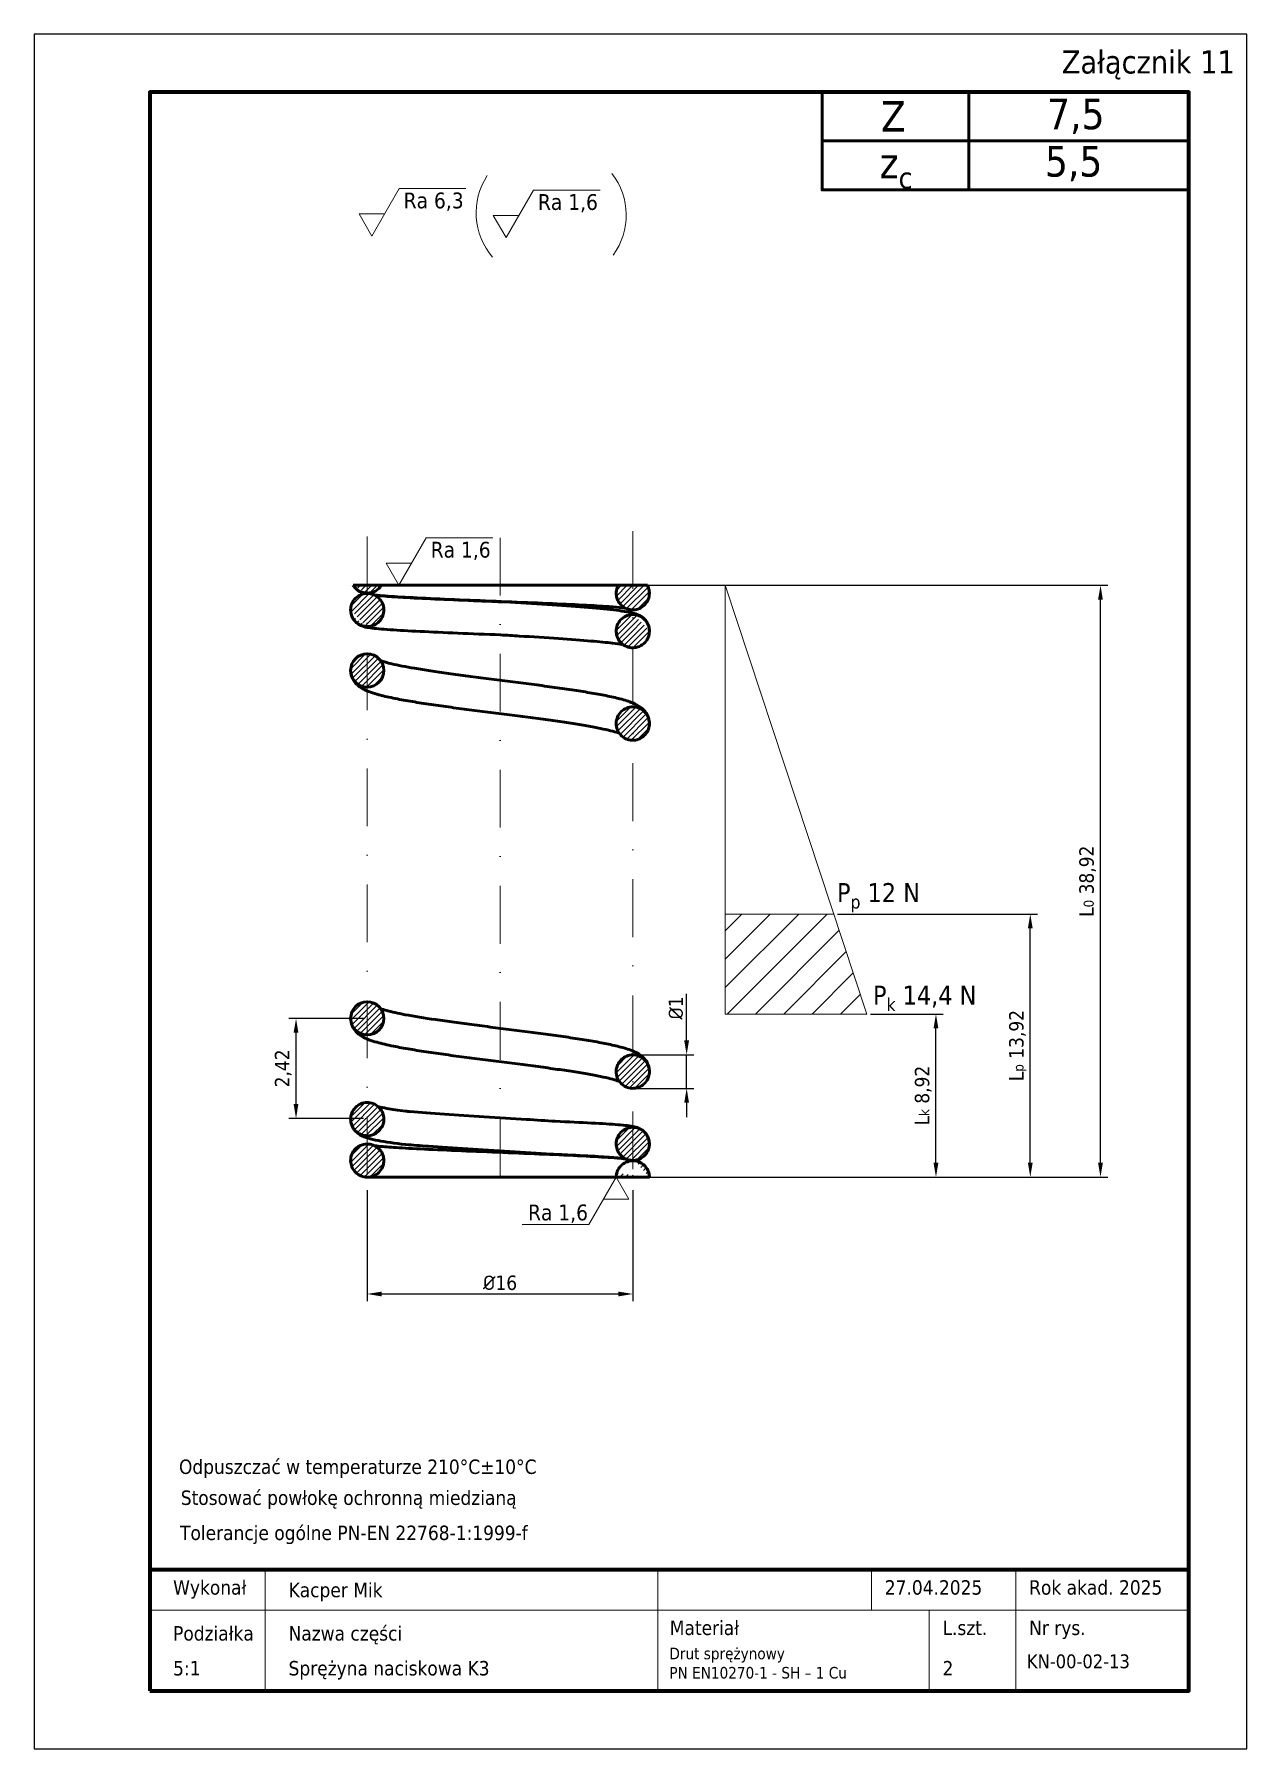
# Model space of a CAD drawing. Header units: millimetres. Extents: x 951 to 1161, y 216 to 513.
import ezdxf

# ---------------------------------------------------------------- set-up
doc = ezdxf.new("R2010")
doc.units = ezdxf.units.MM
doc.header["$LTSCALE"] = 5
doc.linetypes.add('DASHDOT', pattern=[1, 0.5, -0.25, 0, -0.25])
doc.layers.get('Defpoints').update_dxf_attribs({"color": 252})
for name, color, linetype, lineweight in [('kontury', 7, 'Continuous', 50), ('kreskowanie', 5, 'Continuous', 13), ('opis', 3, 'Continuous', 20), ('osie', 1, 'DASHDOT', 18), ('ramka', 7, 'Continuous', 70), ('tabelka', 7, 'Continuous', 20), ('Visible (ISO)', 7, 'Continuous', 50), ('wymiary', 3, 'Continuous', 18)]:
    doc.layers.add(name, color=color, linetype=linetype, lineweight=lineweight)
doc.styles.get("Standard").update_dxf_attribs({"font": 'tahoma.ttf'})
doc.dimstyles.new('ISO-25', dxfattribs={"dimtxt": 2.5, "dimasz": 2.5, "dimexe": 1.25, "dimexo": 0.625, "dimtad": 1, "dimdec": 4, "dimlfac": 0.2, "dimzin": 12, "dimtxsty": 'Standard', "dimcen": 2.5, "dimadec": 3, "dimazin": 3, "dimtp": 0.2, "dimtm": 0.2, "dimtfac": 1, "dimtdec": 4, "dimtmove": 0, "dimatfit": 0, "dimfxl": 1.25, "dimarcsym": 0})
pattern_1 = [(45, (202.87074, 143.50105), (-0.4917167, 0.4917167), [])]
pattern_2 = [(45, (202.87074, 193.73684), (-0.4917167, 0.4917167), [])]

msp = doc.modelspace()

# ---------------------------------------------------------------- texts
at = {"layer": 'kontury', "attachment_point": 1}
for s, width, gutter_width, insert, char_height in [('Załącznik 1{\\fTahoma|b0|i0|c238|p34;1}', 51.9828168, 12.5, (1129.47079, 510.22086), 4), ('{\\fTahoma|b0|i0|c238|p34;Z}', 20.8438867, 26.47908, (1098.16422, 501.44868), 5.2958151), ('{\\fTahoma|b0|i0|c238|p34;7},5', 31.0146603, 26.47908, (1126.93496, 501.86328), 5.2958151), ('{\\fTahoma|b0|i0|c238|p34;5,5}', 31.0146603, 26.47908, (1126.54826, 493.6579), 5.2958151), ('\\A1;{\\fTahoma|b0|i0|c238|p34;z\\H0.7x;\\S^ c;}', 20.8438867, 26.47908, (1097.92353, 493.36703), 5.2958151)]:
    msp.add_mtext_dynamic_manual_height_columns(s, width=width, gutter_width=gutter_width, heights=[0], dxfattribs=dict(at, insert=insert, char_height=char_height))
at = {"layer": 'opis', "attachment_point": 1}
for s, insert, char_height in [('Ra {\\fTahoma|b0|i0|c238|p34;6,3}', (1015.47214, 485.59523), 2.7377654), ('Ra 1,6', (1038.72992, 485.32213), 2.737765), ('Ra 1,6', (1020.15499, 425.09384), 2.737765), ('Ra 1,6', (1037.01581, 310.2849), 2.737765)]:
    msp.add_mtext(s, dxfattribs=dict(at, insert=insert, char_height=char_height))
for s, width, gutter_width, insert, char_height in [('\\A1;{\\fTahoma|b0|i0|c238|p34;P\\H0.7x;\\S^ p;\\H1.42857x; }1{\\fTahoma|b0|i0|c238|p34;2} N', 19.2092819, 13.68883, (1090.53568, 365.96517), 3.2853185), ('\\A1;{\\fTahoma|b0|i0|c238|p34;P\\H0.7x;\\S^ k;\\H1.42857x; \\H1x;14,4} N', 19.2092819, 13.68883, (1096.77006, 348.19601), 3.2853185), ('Odpuszczać w temperaturze 210°C±10°C', 91.2981323, 12.5, (976.55988, 266.11349), 2.5), ('{\\fTahoma|b0|i0|c238|p34;Stosować powłokę ochronną miedzianą}', 91.2981323, 12.5, (976.87013, 260.74587), 2.5), ('Tolerancje ogólne PN-EN 22768-1:1999-f', 91.2981323, 12.5, (976.74585, 254.66103), 2.5)]:
    msp.add_mtext_dynamic_manual_height_columns(s, width=width, gutter_width=gutter_width, heights=[0], dxfattribs=dict(at, insert=insert, char_height=char_height))
for s, insert, char_height, width in [('{\\fTahoma|b0|i0|c238|p32;Wykonał}', (975.53782, 245.20507), 2.5, 12.9496), ('{\\fTahoma|b0|i0|c238|p34;Kacper Mik}', (995.53782, 244.75704), 2.5, 44.3869235), ('{\\fTahoma|b0|i0|c238|p34;27.04.2025}', (1098.8084, 245.20507), 2.5, 12.9496), ('Rok akad. 202{\\fTahoma|b0|i0|c238|p34;5}', (1123.8084, 245.20507), 2.5, 26.0393614), ('{\\fTahoma|b0|i0|c238|p32;Materiał}', (1061.56994, 238.20507), 2.5, 12.9496), ('{\\fTahoma|b0|i0|c238|p32;L.szt.}', (1108.8084, 238.20507), 2.5, 12.9496), ('{\\fTahoma|b0|i0|c238|p32;Nr rys.}', (1123.8084, 238.20507), 2.5, 12.9496), ('{\\fTahoma|b0|i0|c238|p32;Podziałka}', (975.53782, 237.24552), 2.5, 12.9496), ('{\\fTahoma|b0|i0|c238|p32;Nazwa części}', (995.53782, 237.24552), 2.5, 24.5400054), ('Drut sprężynowy ^JPN EN10270-1 - SH – {\\fTahoma|b0|i0|c238|p34;1 Cu}', (1061.495, 233.50774), 2, 36.586026), ('{\\fTahoma|b0|i0|c238|p34;KN-00-02-13}', (1123.41472, 232.35136), 2.4, 12.9496), ('{\\fTahoma|b0|i0|c238|p32;5:1}', (975.53782, 231.20507), 2.5, 12.9496), ('{\\fTahoma|b0|i0|c238|p34;Sprężyna naciskowa K3}', (995.53782, 231.20507), 2.5, 54.0898524), ('{\\fTahoma|b0|i0|c238|p34;2}', (1108.8084, 231.20507), 2.5, 12.9496)]:
    msp.add_mtext(s, dxfattribs=dict(at, insert=insert, char_height=char_height, width=width))

# ---------------------------------------------------------------- blocks, each defined once
blk = doc.blocks.new('*D10')
at = {"layer": 'Defpoints', "color": 0, "transparency": 16777216}
for p in [(1009.17, 313.42), (1055.16, 313.42), (1055.16, 294.79)]:
    blk.add_point(p, dxfattribs=at)
at = {"layer": 'wymiary', "color": 0, "lineweight": -2, "transparency": 16777216}
for p, q in [((1009.17, 312.79), (1009.17, 293.54)), ((1055.16, 312.79), (1055.16, 293.54)), ((1011.67, 294.79), (1052.66, 294.79))]:
    blk.add_line(p, q, dxfattribs=at)
at = {"layer": 'wymiary', "color": 0, "transparency": 16777216}
for points in [[(1011.67, 295.2), (1011.67, 294.37), (1009.17, 294.79)], [(1052.66, 295.2), (1052.66, 294.37), (1055.16, 294.79)]]:
    blk.add_solid(points, dxfattribs=at)
at = {"layer": 'wymiary', "color": 0, "transparency": 16777216, "insert": (1032.16, 296.71), "char_height": 2.5, "attachment_point": 5}
blk.add_mtext('{\\fISOCPEUR|b0|i0|c0|p34;%%C\\fTahoma|b0|i0|c238|p34;16}', dxfattribs=at)
blk = doc.blocks.new('*D16')
at = {"layer": 'Defpoints', "color": 0, "transparency": 16777216}
for p in [(1055.16, 417.56), (1136.17, 417.56), (1055.16, 315.03)]:
    blk.add_point(p, dxfattribs=at)
at = {"layer": 'wymiary', "color": 0, "lineweight": -2, "transparency": 16777216}
for p, q in [((1055.79, 417.56), (1137.42, 417.56)), ((1136.17, 317.53), (1136.17, 415.06)), ((1055.79, 315.03), (1137.42, 315.03))]:
    blk.add_line(p, q, dxfattribs=at)
at = {"layer": 'wymiary', "color": 0, "transparency": 16777216}
for points in [[(1135.75, 415.06), (1136.58, 415.06), (1136.17, 417.56)], [(1135.75, 317.53), (1136.58, 317.53), (1136.17, 315.03)]]:
    blk.add_solid(points, dxfattribs=at)
at = {"layer": 'wymiary', "color": 0, "transparency": 16777216, "insert": (1133.95, 366.29), "char_height": 2.5, "attachment_point": 5, "rotation": 90}
blk.add_mtext('{\\fTahoma|b0|i0|c238|p34;L\\H0.7x;\\S^ 0;\\H1.42857x; 38,92}', dxfattribs=at)
blk = doc.blocks.new('*D18')
at = {"layer": 'Defpoints', "color": 0, "transparency": 16777216}
for p in [(996.83, 342.53), (1009.17, 342.53), (1009.17, 325.2)]:
    blk.add_point(p, dxfattribs=at)
at = {"layer": 'wymiary', "color": 0, "lineweight": -2, "transparency": 16777216}
for p, q in [((1008.54, 342.53), (995.58, 342.53)), ((996.83, 327.7), (996.83, 340.03)), ((1008.54, 325.2), (995.58, 325.2))]:
    blk.add_line(p, q, dxfattribs=at)
at = {"layer": 'wymiary', "color": 0, "transparency": 16777216}
for points in [[(996.41, 340.03), (997.24, 340.03), (996.83, 342.53)], [(996.41, 327.7), (997.24, 327.7), (996.83, 325.2)]]:
    blk.add_solid(points, dxfattribs=at)
at = {"layer": 'wymiary', "color": 0, "transparency": 16777216, "insert": (994.61, 333.87), "char_height": 2.5, "attachment_point": 5, "rotation": 90}
blk.add_mtext('{\\fTahoma|b0|i0|c238|p34;2,42}', dxfattribs=at)
blk = doc.blocks.new('*D21')
at = {"layer": 'Defpoints', "color": 0, "transparency": 16777216}
for p in [(1055.16, 336.21), (1055.16, 330.41), (1064.49, 330.41)]:
    blk.add_point(p, dxfattribs=at)
at = {"layer": 'wymiary', "color": 0, "lineweight": -2, "transparency": 16777216}
for p, q in [((1064.49, 338.71), (1064.49, 346.76)), ((1055.79, 336.21), (1065.74, 336.21)), ((1064.49, 330.41), (1064.49, 336.21)), ((1055.79, 330.41), (1065.74, 330.41)), ((1064.49, 327.91), (1064.49, 325.41))]:
    blk.add_line(p, q, dxfattribs=at)
at = {"layer": 'wymiary', "color": 0, "transparency": 16777216}
for points in [[(1064.07, 338.71), (1064.9, 338.71), (1064.49, 336.21)], [(1064.07, 327.91), (1064.9, 327.91), (1064.49, 330.41)]]:
    blk.add_solid(points, dxfattribs=at)
at = {"layer": 'wymiary', "color": 0, "transparency": 16777216, "insert": (1062.61, 344.34), "char_height": 2.5, "attachment_point": 5, "rotation": 90}
blk.add_mtext('{\\fISOCPEUR|b0|i0|c238|p34;%%C\\fTahoma|b0|i0|c238|p34;1}', dxfattribs=at)
blk = doc.blocks.new('*D22')
at = {"layer": 'Defpoints', "color": 0, "transparency": 16777216}
for p in [(1089.98, 360.61), (1124.01, 360.61), (1055.16, 315.03)]:
    blk.add_point(p, dxfattribs=at)
at = {"layer": 'wymiary', "color": 0, "lineweight": -2, "transparency": 16777216}
for p, q in [((1090.61, 360.61), (1125.26, 360.61)), ((1124.01, 317.53), (1124.01, 358.11)), ((1055.79, 315.03), (1125.26, 315.03))]:
    blk.add_line(p, q, dxfattribs=at)
at = {"layer": 'wymiary', "color": 0, "transparency": 16777216}
for points in [[(1123.59, 358.11), (1124.42, 358.11), (1124.01, 360.61)], [(1123.59, 317.53), (1124.42, 317.53), (1124.01, 315.03)]]:
    blk.add_solid(points, dxfattribs=at)
at = {"layer": 'wymiary', "color": 0, "transparency": 16777216, "insert": (1121.79, 337.82), "char_height": 2.5, "attachment_point": 5, "rotation": 90}
blk.add_mtext('{\\fTahoma|b0|i0|c238|p34;L\\H0.7x;\\S^ p;\\H1.42857x; 13,92}', dxfattribs=at)
blk = doc.blocks.new('*D23')
at = {"layer": 'Defpoints', "color": 0, "transparency": 16777216}
for p in [(1095.71, 343.28), (1107.67, 343.28), (1055.16, 315.03)]:
    blk.add_point(p, dxfattribs=at)
at = {"layer": 'wymiary', "color": 0, "lineweight": -2, "transparency": 16777216}
for p, q in [((1096.34, 343.28), (1108.92, 343.28)), ((1107.67, 317.53), (1107.67, 340.78)), ((1055.79, 315.03), (1108.92, 315.03))]:
    blk.add_line(p, q, dxfattribs=at)
at = {"layer": 'wymiary', "color": 0, "transparency": 16777216}
for points in [[(1107.25, 340.78), (1108.09, 340.78), (1107.67, 343.28)], [(1107.25, 317.53), (1108.09, 317.53), (1107.67, 315.03)]]:
    blk.add_solid(points, dxfattribs=at)
at = {"layer": 'wymiary', "color": 0, "transparency": 16777216, "insert": (1105.46, 329.15), "char_height": 2.5, "attachment_point": 5, "rotation": 90}
blk.add_mtext('{\\fTahoma|b0|i0|c238|p34;L\\H0.7x;\\S^ k;\\H1.42857x; \\H1x;8,92}', dxfattribs=at)

# ---------------------------------------------------------------- dimensions: what is measured, and where the dimension line sits
at = {"layer": 'wymiary'}
for base, p1, p2, text, picture, middle in [((1136.16529, 417.56012), (1055.16199, 315.02865), (1055.16199, 417.56012), '{\\fTahoma|b0|i0|c238|p34;L\\H0.7x;\\S^ 0;\\H1.42857x; 38,92}', '*D16', (1136.16529, 366.29438)), ((1064.48794, 330.4111), (1055.16199, 336.20694), (1055.16199, 330.4111), '{\\fISOCPEUR|b0|i0|c238|p34;%%C\\fTahoma|b0|i0|c238|p34;1}', '*D21', (1064.48794, 344.33722))]:
    dim = msp.add_linear_dim(base=base, p1=p1, p2=p2, angle=90, text=text, dimstyle='ISO-25', dxfattribs=at)
    dim.commit()
    dim.dimension.update_dxf_attribs({"geometry": picture, "text_midpoint": middle, "dimtype": 160})
for base, p1, p2, text, picture, middle in [((1124.00521, 360.61342), (1055.16199, 315.02865), (1089.98382, 360.61342), '{\\fTahoma|b0|i0|c238|p34;L\\H0.7x;\\S^ p;\\H1.42857x; 13,92}', '*D22', (1121.79358, 337.82103)), ((996.82582, 342.53376), (1009.16785, 325.19625), (1009.168, 342.53376), '{\\fTahoma|b0|i0|c238|p34;2,42}', '*D18', (994.61419, 333.865)), ((1107.67048, 343.28036), (1055.16199, 315.02865), (1095.71104, 343.28036), '{\\fTahoma|b0|i0|c238|p34;L\\H0.7x;\\S^ k;\\H1.42857x; \\H1x;8,92}', '*D23', (1105.45633, 329.1545))]:
    dim = msp.add_linear_dim(base=base, p1=p1, p2=p2, angle=90, text=text, dimstyle='ISO-25', dxfattribs=at)
    dim.commit()
    dim.dimension.update_dxf_attribs({"geometry": picture, "text_midpoint": middle})
dim = msp.add_linear_dim(base=(1055.16199, 294.78777), p1=(1009.16785, 313.41628), p2=(1055.16199, 313.41628), text='{\\fISOCPEUR|b0|i0|c0|p34;%%C\\fTahoma|b0|i0|c238|p34;16}', dimstyle='ISO-25', dxfattribs=at)
dim.commit()
dim.dimension.update_dxf_attribs({"geometry": '*D10', "text_midpoint": (1032.16492, 296.7123)})

# ---------------------------------------------------------------- hatches: boundary and pattern name
at = {"layer": 'kreskowanie'}
h = msp.add_hatch(dxfattribs=at)
h.set_pattern_fill('ANSI31', color=256, scale=0.219021)
h.set_pattern_definition(pattern_1)
edge = h.paths.add_edge_path()
edge.add_ellipse((1009.17156, 419.05542), major_axis=(-2.84179, -0.43344), ratio=0.99178421, start_angle=81.3241213, end_angle=139.6307256)
edge.add_line((1011.61512, 417.56012), (1009.16785, 417.56012))
edge.add_line((1009.16785, 417.56012), (1009.16785, 416.20385))
edge = h.paths.add_edge_path()
edge.add_line((1009.16785, 417.56012), (1006.72059, 417.56012))
edge.add_ellipse((1009.17156, 419.05542), major_axis=(-2.84179, -0.43344), ratio=0.99178421, start_angle=22.8834752, end_angle=81.3241213)
edge.add_spline(control_points=[(1006.71924, 417.56012), (1006.75541, 417.50095), (1006.79349, 417.44342), (1006.99262, 417.16413), (1007.18121, 416.96945), (1007.52778, 416.68541), (1007.68762, 416.5822), (1008.116, 416.34503), (1008.33792, 416.27021), (1008.63551, 416.17935), (1008.73943, 416.15125), (1008.83905, 416.12727)], knot_values=[1.282346906, 1.282346906, 1.282346906, 1.282346906, 1.286488888, 1.286488888, 1.303148958, 1.303148958, 1.317343989, 1.317343989, 1.345634211, 1.345634211, 1.362774774, 1.362774774, 1.362774774, 1.362774774], degree=3, periodic=0)
edge.add_ellipse((1009.17156, 419.05542), major_axis=(-2.84179, -0.43344), ratio=0.99178421, start_angle=22.8834752, end_angle=81.3241213)
edge.add_line((1009.16785, 416.20385), (1009.16785, 417.56012))
edge = h.paths.add_edge_path()
edge.add_spline(control_points=[(1009.16785, 410.41362), (1009.19863, 410.41364), (1009.22944, 410.41415), (1009.63522, 410.42743), (1010.00428, 410.51278), (1010.68786, 410.81963), (1010.99611, 411.03788), (1011.51056, 411.57919), (1011.71226, 411.89672), (1011.98226, 412.59059), (1012.04822, 412.96009), (1012.03471, 413.70425), (1011.95518, 414.07161), (1011.65918, 414.75656), (1011.44509, 415.06729), (1010.909, 415.59012), (1010.59178, 415.79689), (1009.90186, 416.07488), (1009.53651, 416.14576), (1009.16785, 416.14593)], knot_values=[-0.206556416, -0.206556416, -0.206556416, -0.206556416, -0.204867592, -0.204867592, -0.184313709, -0.184313709, -0.163817467, -0.163817467, -0.143399246, -0.143399246, -0.123022784, -0.123022784, -0.102618432, -0.102618432, -0.082138585, -0.082138585, -0.061590908, -0.061590908, -0.04138737, -0.04138737, -0.04138737, -0.04138737], degree=3, periodic=0)
edge.add_line((1009.16785, 416.14593), (1009.16785, 410.41362))
edge = h.paths.add_edge_path()
edge.add_spline(control_points=[(1009.16785, 416.14593), (1009.1612, 416.14593), (1009.15455, 416.14591), (1008.77301, 416.14345), (1008.40213, 416.06792), (1007.7112, 415.77934), (1007.39756, 415.56938), (1007.13302, 415.30519), (1006.9836, 415.15596), (1006.85111, 414.9907), (1006.62493, 414.63418), (1006.53191, 414.44402), (1006.34936, 413.93517), (1006.29262, 413.60842), (1006.29262, 413.27952)], knot_values=[-0.04138737, -0.04138737, -0.04138737, -0.04138737, -0.041022903, -0.041022903, -0.020484024, -0.020484024, 0, 0, 0, 0.011569913, 0.011569913, 0.023133496, 0.023133496, 0.041189251, 0.041189251, 0.041189251, 0.041189251], degree=3, periodic=0)
edge.add_spline(control_points=[(1006.2979, 413.45331), (1006.29434, 413.39481), (1006.29256, 413.33615), (1006.29256, 413.24156), (1006.29323, 413.20559), (1006.30682, 412.84146), (1006.37712, 412.51161), (1006.49632, 412.21074)], knot_values=[0, 0, 0, 0, 0.003371788, 0.003371788, 0.005439745, 0.005439745, 0.02432974, 0.02432974, 0.02432974, 0.02432974], degree=3, periodic=0)
edge.add_spline(control_points=[(1009.16785, 410.41362), (1008.8239, 410.41339), (1008.48237, 410.47472), (1007.8087, 410.72588), (1007.48666, 410.92396), (1006.93763, 411.43195), (1006.71565, 411.73666), (1006.40158, 412.41345), (1006.31224, 412.77884), (1006.29358, 413.19393), (1006.29262, 413.23674), (1006.29262, 413.27952)], knot_values=[-0.289173295, -0.289173295, -0.289173295, -0.289173295, -0.270303105, -0.270303105, -0.249784395, -0.249784395, -0.229322523, -0.229322523, -0.208904892, -0.208904892, -0.206556416, -0.206556416, -0.206556416, -0.206556416], degree=3, periodic=0)
edge.add_spline(control_points=[(1006.2979, 413.45331), (1006.29434, 413.39481), (1006.29256, 413.33615), (1006.29256, 413.24156), (1006.29323, 413.20559), (1006.30682, 412.84146), (1006.37712, 412.51161), (1006.49632, 412.21074)], knot_values=[0, 0, 0, 0, 0.003371788, 0.003371788, 0.005439745, 0.005439745, 0.02432974, 0.02432974, 0.02432974, 0.02432974], degree=3, periodic=0)
edge.add_spline(control_points=[(1009.16785, 410.41362), (1008.8239, 410.41339), (1008.48237, 410.47472), (1007.8087, 410.72588), (1007.48666, 410.92396), (1006.93763, 411.43195), (1006.71565, 411.73666), (1006.40158, 412.41345), (1006.31224, 412.77884), (1006.29358, 413.19393), (1006.29262, 413.23674), (1006.29262, 413.27952)], knot_values=[-0.289173295, -0.289173295, -0.289173295, -0.289173295, -0.270303105, -0.270303105, -0.249784395, -0.249784395, -0.229322523, -0.229322523, -0.208904892, -0.208904892, -0.206556416, -0.206556416, -0.206556416, -0.206556416], degree=3, periodic=0)
edge.add_spline(control_points=[(1006.2979, 413.45331), (1006.29434, 413.39481), (1006.29256, 413.33615), (1006.29256, 413.24156), (1006.29323, 413.20559), (1006.30682, 412.84146), (1006.37712, 412.51161), (1006.49632, 412.21074)], knot_values=[0, 0, 0, 0, 0.003371788, 0.003371788, 0.005439745, 0.005439745, 0.02432974, 0.02432974, 0.02432974, 0.02432974], degree=3, periodic=0)
edge.add_spline(control_points=[(1009.16785, 410.41362), (1008.8239, 410.41339), (1008.48237, 410.47472), (1007.8087, 410.72588), (1007.48666, 410.92396), (1006.93763, 411.43195), (1006.71565, 411.73666), (1006.40158, 412.41345), (1006.31224, 412.77884), (1006.29358, 413.19393), (1006.29262, 413.23674), (1006.29262, 413.27952)], knot_values=[-0.289173295, -0.289173295, -0.289173295, -0.289173295, -0.270303105, -0.270303105, -0.249784395, -0.249784395, -0.229322523, -0.229322523, -0.208904892, -0.208904892, -0.206556416, -0.206556416, -0.206556416, -0.206556416], degree=3, periodic=0)
edge.add_spline(control_points=[(1006.49849, 412.20528), (1006.57919, 412.00283), (1006.68282, 411.81047), (1006.95612, 411.4118), (1007.13983, 411.21435), (1007.49326, 410.91346), (1007.66445, 410.8006), (1008.15178, 410.52787), (1008.39892, 410.45317), (1008.80717, 410.33724), (1008.98799, 410.29654), (1009.16785, 410.26326)], knot_values=[0.574956999, 0.574956999, 0.574956999, 0.574956999, 0.587669348, 0.587669348, 0.604100338, 0.604100338, 0.619080893, 0.619080893, 0.651970349, 0.651970349, 0.684231986, 0.684231986, 0.684231986, 0.684231986], degree=3, periodic=0)
edge.add_spline(control_points=[(1009.16785, 410.41362), (1008.8239, 410.41339), (1008.48237, 410.47472), (1007.8087, 410.72588), (1007.48666, 410.92396), (1006.93763, 411.43195), (1006.71565, 411.73666), (1006.40158, 412.41345), (1006.31224, 412.77884), (1006.29358, 413.19393), (1006.29262, 413.23674), (1006.29262, 413.27952)], knot_values=[-0.289173295, -0.289173295, -0.289173295, -0.289173295, -0.270303105, -0.270303105, -0.249784395, -0.249784395, -0.229322523, -0.229322523, -0.208904892, -0.208904892, -0.206556416, -0.206556416, -0.206556416, -0.206556416], degree=3, periodic=0)
edge.add_spline(control_points=[(1006.49849, 412.20528), (1006.57919, 412.00283), (1006.68282, 411.81047), (1006.95612, 411.4118), (1007.13983, 411.21435), (1007.49326, 410.91346), (1007.66445, 410.8006), (1008.15178, 410.52787), (1008.39892, 410.45317), (1008.80717, 410.33724), (1008.98799, 410.29654), (1009.16785, 410.26326)], knot_values=[0.574956999, 0.574956999, 0.574956999, 0.574956999, 0.587669348, 0.587669348, 0.604100338, 0.604100338, 0.619080893, 0.619080893, 0.651970349, 0.651970349, 0.684231986, 0.684231986, 0.684231986, 0.684231986], degree=3, periodic=0)
edge.add_spline(control_points=[(1006.29262, 413.27952), (1006.29262, 413.23674), (1006.29358, 413.19393), (1006.31224, 412.77884), (1006.40158, 412.41345), (1006.71565, 411.73666), (1006.93763, 411.43195), (1007.48666, 410.92396), (1007.8087, 410.72588), (1008.48237, 410.47472), (1008.8239, 410.41339), (1009.16785, 410.41362)], knot_values=[-0.289173295, -0.289173295, -0.289173295, -0.289173295, -0.286824819, -0.286824819, -0.266407187, -0.266407187, -0.245945315, -0.245945315, -0.225426606, -0.225426606, -0.206556416, -0.206556416, -0.206556416, -0.206556416], degree=3, periodic=0)
edge.add_line((1009.16785, 410.41362), (1009.16785, 416.14593))
edge = h.paths.add_edge_path()
edge.add_spline(control_points=[(1055.16199, 413.30703), (1055.18216, 413.30703), (1055.20234, 413.30724), (1055.59731, 413.31548), (1055.96703, 413.39633), (1056.65367, 413.69481), (1056.96421, 413.90924), (1057.48492, 414.44447), (1057.69035, 414.75987), (1057.95444, 415.41631), (1058.02381, 415.74602), (1058.03473, 416.07993)], knot_values=[-0.123834187, -0.123834187, -0.123834187, -0.123834187, -0.122727984, -0.122727984, -0.102190657, -0.102190657, -0.081708643, -0.081708643, -0.061277724, -0.061277724, -0.042939839, -0.042939839, -0.042939839, -0.042939839], degree=3, periodic=0)
edge.add_spline(control_points=[(1058.03473, 416.07993), (1058.04094, 416.26927), (1058.02847, 416.46003), (1057.94478, 416.96742), (1057.83517, 417.2817), (1057.68383, 417.56012)], knot_values=[0, 0, 0, 0, 0.010881769, 0.010881769, 0.029646215, 0.029646215, 0.029646215, 0.029646215], degree=3, periodic=0)
edge.add_spline(control_points=[(1057.67763, 417.56012), (1057.72826, 417.46875), (1057.77395, 417.37451), (1057.9583, 416.93408), (1058.03364, 416.5656), (1058.03624, 416.18649), (1058.03626, 416.17996), (1058.03626, 416.17344)], knot_values=[-0.041229978, -0.041229978, -0.041229978, -0.041229978, -0.035484614, -0.035484614, -0.015069345, -0.015069345, -0.014711646, -0.014711646, -0.014711646, -0.014711646], degree=3, periodic=0)
edge.add_spline(control_points=[(1058.03473, 416.07993), (1058.04094, 416.26927), (1058.02847, 416.46003), (1057.94478, 416.96742), (1057.83517, 417.2817), (1057.68383, 417.56012)], knot_values=[0, 0, 0, 0, 0.010881769, 0.010881769, 0.029646215, 0.029646215, 0.029646215, 0.029646215], degree=3, periodic=0)
edge.add_spline(control_points=[(1057.67763, 417.56012), (1057.72826, 417.46875), (1057.77395, 417.37451), (1057.9583, 416.93408), (1058.03364, 416.5656), (1058.03624, 416.18649), (1058.03626, 416.17996), (1058.03626, 416.17344)], knot_values=[-0.041229978, -0.041229978, -0.041229978, -0.041229978, -0.035484614, -0.035484614, -0.015069345, -0.015069345, -0.014711646, -0.014711646, -0.014711646, -0.014711646], degree=3, periodic=0)
edge.add_spline(control_points=[(1058.03473, 416.07993), (1058.04094, 416.26927), (1058.02847, 416.46003), (1057.94478, 416.96742), (1057.83517, 417.2817), (1057.68383, 417.56012)], knot_values=[0, 0, 0, 0, 0.010881769, 0.010881769, 0.029646215, 0.029646215, 0.029646215, 0.029646215], degree=3, periodic=0)
edge.add_spline(control_points=[(1058.03626, 416.17344), (1058.03626, 416.17996), (1058.03624, 416.18649), (1058.03364, 416.5656), (1057.9583, 416.93408), (1057.77395, 417.37451), (1057.72826, 417.46875), (1057.67763, 417.56012)], knot_values=[-0.041229978, -0.041229978, -0.041229978, -0.041229978, -0.04087228, -0.04087228, -0.020457011, -0.020457011, -0.014711646, -0.014711646, -0.014711646, -0.014711646], degree=3, periodic=0)
edge.add_line((1057.67763, 417.56012), (1055.16199, 417.56012))
edge.add_line((1055.16199, 417.56012), (1055.16199, 413.30703))
edge = h.paths.add_edge_path()
edge.add_line((1055.16199, 417.56012), (1052.64634, 417.56012))
edge.add_spline(control_points=[(1052.64634, 417.56012), (1052.57699, 417.43518), (1052.51694, 417.30496), (1052.33696, 416.82198), (1052.27634, 416.45157), (1052.30058, 415.70765), (1052.38542, 415.34143), (1052.69132, 414.66073), (1052.9099, 414.35309), (1053.45355, 413.83799), (1053.77375, 413.6358), (1054.455, 413.37266), (1054.80709, 413.30708), (1055.16199, 413.30703)], knot_values=[-0.232977483, -0.232977483, -0.232977483, -0.232977483, -0.225112963, -0.225112963, -0.204736152, -0.204736152, -0.18432903, -0.18432903, -0.163845747, -0.163845747, -0.143295979, -0.143295979, -0.123834187, -0.123834187, -0.123834187, -0.123834187], degree=3, periodic=0)
edge.add_line((1055.16199, 413.30703), (1055.16199, 417.56012))
edge = h.paths.add_edge_path()
edge.add_spline(control_points=[(1055.16199, 412.4911), (1055.49339, 412.49111), (1055.82265, 412.43383), (1056.33445, 412.24974), (1056.52528, 412.15622), (1056.88281, 411.92898), (1057.04843, 411.79598), (1057.19794, 411.64599), (1057.46203, 411.38104), (1057.67186, 411.06706), (1057.95939, 410.37632), (1058.03432, 410.00617), (1058.03625, 409.62721), (1058.03626, 409.62234), (1058.03626, 409.61748)], knot_values=[-0.041259502, -0.041259502, -0.041259502, -0.041259502, -0.023067603, -0.023067603, -0.01145981, -0.01145981, 0.000143025, 0.000143025, 0.000143025, 0.02063897, 0.02063897, 0.04113597, 0.04113597, 0.041402527, 0.041402527, 0.041402527, 0.041402527], degree=3, periodic=0)
edge.add_spline(control_points=[(1058.03401, 409.50385), (1058.03839, 409.61434), (1058.03653, 409.72531), (1058.00394, 410.17167), (1057.91922, 410.50563), (1057.64854, 411.12611), (1057.45149, 411.41375), (1057.11153, 411.78356), (1056.97472, 411.90503), (1056.68402, 412.12881), (1056.53177, 412.22302), (1055.90842, 412.56295), (1055.55934, 412.6528), (1055.17829, 412.74978), (1055.17015, 412.75184), (1055.16199, 412.7539)], knot_values=[0.547742773, 0.547742773, 0.547742773, 0.547742773, 0.554467142, 0.554467142, 0.574977843, 0.574977843, 0.597102992, 0.597102992, 0.61105325, 0.61105325, 0.628039729, 0.628039729, 0.687218529, 0.687218529, 0.688508941, 0.688508941, 0.688508941, 0.688508941], degree=3, periodic=0)
edge.add_spline(control_points=[(1055.16199, 412.4911), (1055.49339, 412.49111), (1055.82265, 412.43383), (1056.33445, 412.24974), (1056.52528, 412.15622), (1056.88281, 411.92898), (1057.04843, 411.79598), (1057.19794, 411.64599), (1057.46203, 411.38104), (1057.67186, 411.06706), (1057.95939, 410.37632), (1058.03432, 410.00617), (1058.03625, 409.62721), (1058.03626, 409.62234), (1058.03626, 409.61748)], knot_values=[-0.041259502, -0.041259502, -0.041259502, -0.041259502, -0.023067603, -0.023067603, -0.01145981, -0.01145981, 0.000143025, 0.000143025, 0.000143025, 0.02063897, 0.02063897, 0.04113597, 0.04113597, 0.041402527, 0.041402527, 0.041402527, 0.041402527], degree=3, periodic=0)
edge.add_spline(control_points=[(1058.03401, 409.50385), (1058.03839, 409.61434), (1058.03653, 409.72531), (1058.00394, 410.17167), (1057.91922, 410.50563), (1057.64854, 411.12611), (1057.45149, 411.41375), (1057.11153, 411.78356), (1056.97472, 411.90503), (1056.68402, 412.12881), (1056.53177, 412.22302), (1055.90842, 412.56295), (1055.55934, 412.6528), (1055.17829, 412.74978), (1055.17015, 412.75184), (1055.16199, 412.7539)], knot_values=[0.547742773, 0.547742773, 0.547742773, 0.547742773, 0.554467142, 0.554467142, 0.574977843, 0.574977843, 0.597102992, 0.597102992, 0.61105325, 0.61105325, 0.628039729, 0.628039729, 0.687218529, 0.687218529, 0.688508941, 0.688508941, 0.688508941, 0.688508941], degree=3, periodic=0)
edge.add_spline(control_points=[(1058.03626, 409.61748), (1058.03626, 409.62234), (1058.03625, 409.62721), (1058.03432, 410.00617), (1057.95939, 410.37632), (1057.67186, 411.06706), (1057.46203, 411.38104), (1057.19794, 411.64599), (1057.04843, 411.79598), (1056.88281, 411.92898), (1056.52528, 412.15622), (1056.33445, 412.24974), (1055.82265, 412.43383), (1055.49339, 412.49111), (1055.16199, 412.4911)], knot_values=[-0.041259502, -0.041259502, -0.041259502, -0.041259502, -0.040992945, -0.040992945, -0.020495946, -0.020495946, 0, 0, 0, 0.011602835, 0.011602835, 0.023210627, 0.023210627, 0.041402527, 0.041402527, 0.041402527, 0.041402527], degree=3, periodic=0)
edge.add_line((1055.16199, 412.4911), (1055.16199, 406.74308))
edge.add_spline(control_points=[(1055.16199, 406.74308), (1055.17892, 406.74309), (1055.19586, 406.74324), (1055.58729, 406.75026), (1055.95689, 406.83009), (1056.64459, 407.12692), (1056.95613, 407.34108), (1057.47945, 407.87668), (1057.68626, 408.19296), (1057.96509, 408.88238), (1058.03626, 409.24824), (1058.03626, 409.61748)], knot_values=[0.206847789, 0.206847789, 0.206847789, 0.206847789, 0.207776272, 0.207776272, 0.228297394, 0.228297394, 0.248814595, 0.248814595, 0.26932425, 0.26932425, 0.289559747, 0.289559747, 0.289559747, 0.289559747], degree=3, periodic=0)
edge.add_spline(control_points=[(1058.03401, 409.50385), (1058.03839, 409.61434), (1058.03653, 409.72531), (1058.00394, 410.17167), (1057.91922, 410.50563), (1057.64854, 411.12611), (1057.45149, 411.41375), (1057.11153, 411.78356), (1056.97472, 411.90503), (1056.68402, 412.12881), (1056.53177, 412.22302), (1055.90842, 412.56295), (1055.55934, 412.6528), (1055.17829, 412.74978), (1055.17015, 412.75184), (1055.16199, 412.7539)], knot_values=[0.547742773, 0.547742773, 0.547742773, 0.547742773, 0.554467142, 0.554467142, 0.574977843, 0.574977843, 0.597102992, 0.597102992, 0.61105325, 0.61105325, 0.628039729, 0.628039729, 0.687218529, 0.687218529, 0.688508941, 0.688508941, 0.688508941, 0.688508941], degree=3, periodic=0)
h = msp.add_hatch(dxfattribs=at)
h.set_pattern_fill('ANSI31', color=256, scale=0.219021)
h.set_pattern_definition(pattern_1)
edge = h.paths.add_edge_path()
edge.add_spline(control_points=[(1055.16199, 412.4911), (1055.11981, 412.4911), (1055.0776, 412.49017), (1054.66133, 412.47181), (1054.29407, 412.3824), (1053.61445, 412.06783), (1053.30859, 411.84566), (1052.79934, 411.29663), (1052.6008, 410.97505), (1052.33826, 410.27407), (1052.27671, 409.9014), (1052.29993, 409.15356), (1052.38443, 408.78555), (1052.68976, 408.10256), (1052.90767, 407.79412), (1053.44961, 407.27795), (1053.7685, 407.07522), (1054.45041, 406.80948), (1054.80473, 406.74299), (1055.16199, 406.74308)], knot_values=[0.041402527, 0.041402527, 0.041402527, 0.041402527, 0.043717563, 0.043717563, 0.06423164, 0.06423164, 0.084748418, 0.084748418, 0.105259732, 0.105259732, 0.125760003, 0.125760003, 0.146253111, 0.146253111, 0.166749944, 0.166749944, 0.187258109, 0.187258109, 0.206847789, 0.206847789, 0.206847789, 0.206847789], degree=3, periodic=0)
edge.add_line((1055.16199, 406.74308), (1055.16199, 412.4911))
edge = h.paths.add_edge_path()
edge.add_spline(control_points=[(1055.16199, 396.49585), (1054.79915, 396.49615), (1054.43964, 396.42721), (1053.75459, 396.15388), (1053.43751, 395.94808), (1052.89688, 395.42364), (1052.67971, 395.10904), (1052.37702, 394.41232), (1052.29513, 394.03631), (1052.27994, 393.27572), (1052.34628, 392.89794), (1052.56902, 392.32128), (1052.68174, 392.1107), (1052.81853, 391.91667)], knot_values=[-0.246794403, -0.246794403, -0.246794403, -0.246794403, -0.226899582, -0.226899582, -0.206372694, -0.206372694, -0.185626137, -0.185626137, -0.164752725, -0.164752725, -0.143946905, -0.143946905, -0.130882144, -0.130882144, -0.130882144, -0.130882144], degree=3, periodic=0)
edge.add_spline(control_points=[(1052.81853, 391.91667), (1052.89748, 391.80469), (1052.98444, 391.69823), (1053.33475, 391.32717), (1053.64065, 391.10845), (1054.3185, 390.80115), (1054.68348, 390.71529), (1055.09056, 390.70058), (1055.12629, 390.69996), (1055.16199, 390.70001)], knot_values=[-0.130882144, -0.130882144, -0.130882144, -0.130882144, -0.123342134, -0.123342134, -0.102919513, -0.102919513, -0.082553914, -0.082553914, -0.080594088, -0.080594088, -0.080594088, -0.080594088], degree=3, periodic=0)
edge.add_line((1055.16199, 390.70001), (1055.16199, 396.49585))
h.paths.add_polyline_path([(1057.89165, 394.48126), (1057.86344, 394.58749), (1057.65228, 395.04445), (1057.36615, 395.45707), (1057.01207, 395.81481), (1056.60231, 396.10487), (1056.14729, 396.31956), (1055.66271, 396.45114), (1055.16199, 396.49585), (1055.16199, 390.70001), (1055.66248, 390.74498), (1056.14778, 390.87706), (1056.60257, 391.09198), (1057.01265, 391.3826), (1057.36667, 391.74066), (1057.6528, 392.15372), (1057.86389, 392.61113), (1057.99275, 393.09686), (1058.03297, 393.5608)])
h = msp.add_hatch(dxfattribs=at)
h.set_pattern_fill('ANSI31', color=256, scale=0.219021)
h.set_pattern_definition(pattern_1)
h.paths.add_polyline_path([(1012.04416, 402.81163, 1), (1006.29136, 402.81163, 1)])
h = msp.add_hatch(dxfattribs=at)
h.set_pattern_fill('ANSI31', color=256, scale=0.219021)
h.set_pattern_definition(pattern_2)
h.paths.add_polyline_path([(1006.29286, 325.08085, 1), (1012.04216, 325.08085, 1)])
h.paths.add_polyline_path([(1012.04167, 317.90042, 1), (1006.29236, 317.90042, 1)])
h.paths.add_polyline_path([(1006.29335, 342.53376, 1), (1012.04266, 342.53376, 1)])
h.paths.add_polyline_path([(1058.03553, 333.30899, 1), (1052.28622, 333.30899, 1)])
h.paths.add_polyline_path([(1052.28721, 320.79369, 1), (1058.03652, 320.79369, 1)])
h = msp.add_hatch(dxfattribs=at)
h.set_pattern_fill('ANSI31', color=256, scale=0.219021)
h.set_pattern_definition(pattern_2)
edge = h.paths.add_edge_path()
edge.add_spline(control_points=[(1058.0361, 315.02865), (1058.03472, 315.1589), (1058.02443, 315.28918), (1057.9504, 315.78735), (1057.82402, 316.14183), (1057.44201, 316.78324), (1057.18978, 317.06381), (1056.59116, 317.51316), (1056.25027, 317.67732), (1055.52426, 317.86595), (1055.14597, 317.88842), (1054.4025, 317.78722), (1054.0443, 317.66464), (1053.3962, 317.28976), (1053.11218, 317.04141), (1052.6562, 316.45089), (1052.48819, 316.11468), (1052.38937, 315.75569)], knot_values=[-0.150581709, -0.150581709, -0.150581709, -0.150581709, -0.14341382, -0.14341382, -0.122987636, -0.122987636, -0.102511629, -0.102511629, -0.081980058, -0.081980058, -0.061417849, -0.061417849, -0.040875375, -0.040875375, -0.020400692, -0.020400692, 0, 0, 0, 0], degree=3, periodic=0)
edge.add_spline(control_points=[(1058.03618, 315.02865), (1058.03505, 315.14442), (1058.02693, 315.26031), (1057.97189, 315.68162), (1057.88072, 315.98398), (1057.63042, 316.5041), (1057.47603, 316.73206), (1057.11073, 317.14581), (1056.89057, 317.32478), (1056.56276, 317.53819), (1056.44148, 317.60379), (1055.9632, 317.83386), (1055.71644, 317.8959), (1055.48807, 317.94612)], knot_values=[1.28199528, 1.28199528, 1.28199528, 1.28199528, 1.288653743, 1.288653743, 1.306467375, 1.306467375, 1.322602934, 1.322602934, 1.341062855, 1.341062855, 1.352898235, 1.352898235, 1.392833896, 1.392833896, 1.392833896, 1.392833896], degree=3, periodic=0)
edge.add_spline(control_points=[(1052.38937, 315.75569), (1052.48819, 316.11468), (1052.6562, 316.45089), (1053.11218, 317.04141), (1053.3962, 317.28976), (1054.0443, 317.66464), (1054.4025, 317.78722), (1055.14597, 317.88842), (1055.52426, 317.86595), (1056.25027, 317.67732), (1056.59116, 317.51316), (1057.18978, 317.06381), (1057.44201, 316.78324), (1057.82402, 316.14183), (1057.9504, 315.78735), (1058.02443, 315.28918), (1058.03472, 315.1589), (1058.0361, 315.02865)], knot_values=[-0.150581709, -0.150581709, -0.150581709, -0.150581709, -0.130181017, -0.130181017, -0.109706334, -0.109706334, -0.089163861, -0.089163861, -0.068601652, -0.068601652, -0.04807008, -0.04807008, -0.027594073, -0.027594073, -0.00716789, -0.00716789, 0, 0, 0, 0], degree=3, periodic=0)
edge.add_spline(control_points=[(1058.03618, 315.02865), (1058.03505, 315.14442), (1058.02693, 315.26031), (1057.97189, 315.68162), (1057.88072, 315.98398), (1057.63042, 316.5041), (1057.47603, 316.73206), (1057.11073, 317.14581), (1056.89057, 317.32478), (1056.56276, 317.53819), (1056.44148, 317.60379), (1055.9632, 317.83386), (1055.71644, 317.8959), (1055.48807, 317.94612)], knot_values=[1.28199528, 1.28199528, 1.28199528, 1.28199528, 1.288653743, 1.288653743, 1.306467375, 1.306467375, 1.322602934, 1.322602934, 1.341062855, 1.341062855, 1.352898235, 1.352898235, 1.392833896, 1.392833896, 1.392833896, 1.392833896], degree=3, periodic=0)
edge.add_spline(control_points=[(1052.38937, 315.75569), (1052.48819, 316.11468), (1052.6562, 316.45089), (1053.11218, 317.04141), (1053.3962, 317.28976), (1054.0443, 317.66464), (1054.4025, 317.78722), (1055.14597, 317.88842), (1055.52426, 317.86595), (1056.25027, 317.67732), (1056.59116, 317.51316), (1057.18978, 317.06381), (1057.44201, 316.78324), (1057.82402, 316.14183), (1057.9504, 315.78735), (1058.02443, 315.28918), (1058.03472, 315.1589), (1058.0361, 315.02865)], knot_values=[-0.150581709, -0.150581709, -0.150581709, -0.150581709, -0.130181017, -0.130181017, -0.109706334, -0.109706334, -0.089163861, -0.089163861, -0.068601652, -0.068601652, -0.04807008, -0.04807008, -0.027594073, -0.027594073, -0.00716789, -0.00716789, 0, 0, 0, 0], degree=3, periodic=0)
edge.add_spline(control_points=[(1058.03618, 315.02865), (1058.03505, 315.14442), (1058.02693, 315.26031), (1057.97189, 315.68162), (1057.88072, 315.98398), (1057.63042, 316.5041), (1057.47603, 316.73206), (1057.11073, 317.14581), (1056.89057, 317.32478), (1056.56276, 317.53819), (1056.44148, 317.60379), (1055.9632, 317.83386), (1055.71644, 317.8959), (1055.48807, 317.94612)], knot_values=[1.28199528, 1.28199528, 1.28199528, 1.28199528, 1.288653743, 1.288653743, 1.306467375, 1.306467375, 1.322602934, 1.322602934, 1.341062855, 1.341062855, 1.352898235, 1.352898235, 1.392833896, 1.392833896, 1.392833896, 1.392833896], degree=3, periodic=0)
edge.add_spline(control_points=[(1058.0361, 315.02865), (1058.03472, 315.1589), (1058.02443, 315.28918), (1057.9504, 315.78735), (1057.82402, 316.14183), (1057.44201, 316.78324), (1057.18978, 317.06381), (1056.59116, 317.51316), (1056.25027, 317.67732), (1055.52426, 317.86595), (1055.14597, 317.88842), (1054.4025, 317.78722), (1054.0443, 317.66464), (1053.3962, 317.28976), (1053.11218, 317.04141), (1052.6562, 316.45089), (1052.48819, 316.11468), (1052.38937, 315.75569)], knot_values=[-0.150581709, -0.150581709, -0.150581709, -0.150581709, -0.14341382, -0.14341382, -0.122987636, -0.122987636, -0.102511629, -0.102511629, -0.081980058, -0.081980058, -0.061417849, -0.061417849, -0.040875375, -0.040875375, -0.020400692, -0.020400692, 0, 0, 0, 0], degree=3, periodic=0)
edge.add_spline(control_points=[(1052.38937, 315.75569), (1052.33349, 315.55266), (1052.30022, 315.34408), (1052.28851, 315.09872), (1052.28749, 315.06368), (1052.28711, 315.02865)], knot_values=[0, 0, 0, 0, 0.011537548, 0.011537548, 0.013458777, 0.013458777, 0.013458777, 0.013458777], degree=3, periodic=0)
edge.add_line((1052.28711, 315.02865), (1058.0361, 315.02865))
at = {"layer": 'opis'}
h = msp.add_hatch(dxfattribs=at)
h.set_pattern_fill('ANSI31', color=256, scale=1.095106)
h.set_pattern_definition([(45, (210.6308, 205.2544), (-2.458583, 2.458583), [])])
h.paths.add_polyline_path([(1095.71104, 343.28036), (1089.98382, 360.61342), (1071.16739, 360.61342), (1071.16739, 343.28036)])

# ---------------------------------------------------------------- linework, layer by layer
at = {"layer": 'Defpoints'}
msp.add_lwpolyline([(951.495, 216.01205), (1161.495, 216.01205), (1161.495, 513.01205), (951.495, 513.01205)], close=True, dxfattribs=at)
at = {"layer": 'kontury'}
for p, q in [((1113.36513, 503.01205), (1113.36513, 486.06545)), ((1121.495, 503.01205), (1133.495, 503.01205)), ((1087.94521, 494.53875), (1151.495, 494.53875))]:
    msp.add_line(p, q, dxfattribs=at)
msp.add_lwpolyline([(1151.495, 503.01205), (1087.94521, 503.01205), (1087.94521, 486.06545), (1151.495, 486.06545)], close=True, dxfattribs=at)
for centre in [(1009.16776, 402.81163), (1009.168, 342.53376)]:
    msp.add_circle(centre, 2.87465, dxfattribs=at)
at = {"layer": 'opis'}
for p, q in [((1009.95014, 478.06151), (1014.69209, 486.27481)), ((1014.69209, 486.27481), (1026.24553, 486.27481)), ((1033.20791, 477.78841), (1037.94986, 486.00171)), ((1037.94986, 486.00171), (1049.5033, 486.00171)), ((1009.95014, 478.06151), (1007.73723, 481.89439)), ((1007.73723, 481.89439), (1012.16305, 481.89439)), ((1033.20791, 477.78841), (1030.995, 481.62128)), ((1030.995, 481.62128), (1035.42082, 481.62128)), ((1014.63298, 417.56012), (1019.37493, 425.77341)), ((1019.37493, 425.77341), (1030.92838, 425.77341)), ((1014.63298, 417.56012), (1012.42007, 421.39299)), ((1012.42007, 421.39299), (1016.84589, 421.39299)), ((1071.16739, 417.56012), (1071.16739, 343.28036)), ((1095.71104, 343.28036), (1071.16739, 417.56012)), ((1071.16739, 360.61342), (1089.98382, 360.61342)), ((1071.16739, 343.28036), (1095.71104, 343.28036)), ((1052.28716, 315.02865), (1047.54521, 306.81535)), ((1052.28716, 315.02865), (1054.50007, 311.19578)), ((1054.50007, 311.19578), (1050.07425, 311.19578)), ((1047.54521, 306.81535), (1035.99177, 306.81535))]:
    msp.add_line(p, q, dxfattribs=at)
for centre, start, end in [((1039.79271, 482.07382), 146.7396418, 220.7582451), ((1042.26484, 481.68162), 323.8378724, 37.8564757)]:
    msp.add_arc(centre, 11.76553, start, end, dxfattribs=at)
at = {"layer": 'osie', "ltscale": 4}
for p, q in [((1009.16785, 426.01477), (1009.16785, 313.41628)), ((1032.16432, 425.77341), (1032.16432, 313.41628)), ((1055.16199, 426.92418), (1055.16199, 313.41628))]:
    msp.add_line(p, q, dxfattribs=at)
at = {"layer": 'ramka'}
msp.add_line((1151.495, 247.01205), (971.495, 247.01205), dxfattribs=at)
msp.add_lwpolyline([(971.495, 226.01205), (1151.495, 226.01205), (1151.495, 503.01205), (971.495, 503.01205)], close=True, dxfattribs=at)
at = {"layer": 'tabelka'}
for p, q in [((991.495, 226.01205), (991.495, 247.01205)), ((1059.495, 226.01205), (1059.495, 247.01205)), ((1096.495, 247.01205), (1096.495, 240.01205)), ((1121.495, 226.01205), (1121.495, 247.01205)), ((971.495, 240.01205), (1151.495, 240.01205)), ((1106.495, 226.01205), (1106.495, 240.01205))]:
    msp.add_line(p, q, dxfattribs=at)
at = {"layer": 'Visible (ISO)'}
for p, q in [((1006.72059, 417.56012), (1006.71924, 417.56012)), ((1011.61512, 417.56012), (1006.72059, 417.56012)), ((1052.64634, 417.56012), (1011.61512, 417.56012)), ((1057.67763, 417.56012), (1052.64634, 417.56012)), ((1057.68383, 417.56012), (1057.67763, 417.56012)), ((1009.16785, 315.02865), (1058.0361, 315.02865)), ((1052.27747, 315.02865), (1052.28716, 315.02865)), ((1058.0361, 315.02865), (1058.03618, 315.02865))]:
    msp.add_line(p, q, dxfattribs=at)
for centre, major_axis, start_param, end_param in [((1009.17156, 419.05542), (-2.84179, -0.43344), 0.399391986, 2.437015899), ((1009.17156, 413.25958), (-2.84179, -0.43344), 0.224063214, 0.226120883), ((1009.17156, 402.75847), (2.84179, 0.43344), 6.130592923, 6.216289111)]:
    msp.add_ellipse(centre, major_axis=major_axis, ratio=0.99178421, start_param=start_param, end_param=end_param, dxfattribs=at)
for points, knots in [([(1006.29262, 413.27952), (1006.29262, 413.23674), (1006.29358, 413.19393), (1006.31224, 412.77884), (1006.40158, 412.41345), (1006.71565, 411.73666), (1006.93763, 411.43195), (1007.48666, 410.92396), (1007.8087, 410.72588), (1008.51125, 410.46396), (1008.88518, 410.40288), (1009.63522, 410.42743), (1010.00428, 410.51278), (1010.68786, 410.81963), (1010.99611, 411.03788), (1011.51056, 411.57919), (1011.71226, 411.89672), (1011.98226, 412.59059), (1012.04822, 412.96009), (1012.03471, 413.70425), (1011.95518, 414.07161), (1011.65918, 414.75656), (1011.44509, 415.06729), (1010.909, 415.59012), (1010.59178, 415.79689), (1009.89568, 416.07736), (1009.52332, 416.14829), (1008.77301, 416.14345), (1008.40213, 416.06792), (1007.7112, 415.77934), (1007.39756, 415.56938), (1007.13302, 415.30519), (1006.9836, 415.15596), (1006.85111, 414.9907), (1006.62493, 414.63418), (1006.53191, 414.44402), (1006.34936, 413.93517), (1006.29262, 413.60842), (1006.29262, 413.27952)], [-0.2891732949, -0.2891732949, -0.2891732949, -0.2891732949, -0.2868248187, -0.2868248187, -0.2664071874, -0.2664071874, -0.2459453153, -0.2459453153, -0.2254266059, -0.2254266059, -0.2048675917, -0.2048675917, -0.1843137092, -0.1843137092, -0.1638174672, -0.1638174672, -0.1433992459, -0.1433992459, -0.1230227845, -0.1230227845, -0.1026184316, -0.1026184316, -0.0821385845, -0.0821385845, -0.0615909077, -0.0615909077, -0.0410229025, -0.0410229025, -0.0204840237, -0.0204840237, 0, 0, 0, 0.0115699131, 0.0115699131, 0.023133496, 0.023133496, 0.0411892514, 0.0411892514, 0.0411892514, 0.0411892514]), ([(1008.83905, 416.12727), (1008.73943, 416.15125), (1008.63551, 416.17935), (1008.33792, 416.27021), (1008.116, 416.34503), (1007.68762, 416.5822), (1007.52778, 416.68541), (1007.18121, 416.96945), (1006.99262, 417.16413), (1006.79349, 417.44342), (1006.75541, 417.50095), (1006.71924, 417.56012)], [1.28234690584, 1.28234690584, 1.28234690584, 1.28234690584, 1.2994874685, 1.2994874685, 1.32777769051, 1.32777769051, 1.34197272108, 1.34197272108, 1.35863279147, 1.35863279147, 1.36277477355, 1.36277477355, 1.36277477355, 1.36277477355]), ([(1053.91657, 413.59009), (1053.82763, 413.60365), (1053.71864, 413.61895), (1053.16263, 413.68864), (1052.53591, 413.74961), (1050.71893, 413.89356), (1049.37794, 413.97937), (1046.14389, 414.15824), (1044.16619, 414.25357), (1039.88218, 414.44445), (1037.51536, 414.54238), (1032.71474, 414.73668), (1030.221, 414.8355), (1025.4249, 415.03118), (1023.06429, 415.13052), (1018.76609, 415.32742), (1016.77841, 415.42742), (1013.40151, 415.62704), (1011.9832, 415.72829), (1010.71201, 415.8526), (1010.52638, 415.87188), (1010.35038, 415.89165)], [0.148244232, 0.148244232, 0.148244232, 0.148244232, 0.172661407, 0.172661407, 0.257760296, 0.257760296, 0.374477186, 0.374477186, 0.503357275, 0.503357275, 0.635575845, 0.635575845, 0.768984131, 0.768984131, 0.903090263, 0.903090263, 1.03794349, 1.03794349, 1.17429302, 1.17429302, 1.199252618, 1.199252618, 1.199252618, 1.199252618]), ([(1010.40704, 415.86538), (1010.47316, 415.85532), (1010.55025, 415.84433), (1011.0196, 415.78313), (1011.58633, 415.72572), (1013.26591, 415.58783), (1014.53398, 415.50435), (1017.63717, 415.32903), (1019.56228, 415.23491), (1023.76624, 415.04615), (1026.10617, 414.94914), (1029.96194, 414.79359), (1031.47435, 414.73357), (1032.97511, 414.67383)], [0.1133745747, 0.1133745747, 0.1133745747, 0.1133745747, 0.1315012202, 0.1315012202, 0.2127127617, 0.2127127617, 0.3273015036, 0.3273015036, 0.4555887983, 0.4555887983, 0.587632826, 0.587632826, 0.6699608511, 0.6699608511, 0.6699608511, 0.6699608511]), ([(1052.64634, 417.56012), (1052.57699, 417.43518), (1052.51694, 417.30496), (1052.33696, 416.82198), (1052.27634, 416.45157), (1052.30058, 415.70765), (1052.38542, 415.34143), (1052.69132, 414.66073), (1052.9099, 414.35309), (1053.45355, 413.83799), (1053.77375, 413.6358), (1054.47384, 413.36538), (1054.84718, 413.29982), (1055.59731, 413.31548), (1055.96703, 413.39633), (1056.65367, 413.69481), (1056.96421, 413.90924), (1057.48492, 414.44447), (1057.69035, 414.75987), (1057.96608, 415.44526), (1058.03626, 415.80767), (1058.03626, 416.17344)], [-0.2329774833, -0.2329774833, -0.2329774833, -0.2329774833, -0.2251129625, -0.2251129625, -0.2047361519, -0.2047361519, -0.1843290301, -0.1843290301, -0.1638457473, -0.1638457473, -0.1432959789, -0.1432959789, -0.1227279844, -0.1227279844, -0.1021906565, -0.1021906565, -0.0817086431, -0.0817086431, -0.0612777244, -0.0612777244, -0.0412299784, -0.0412299784, -0.0412299784, -0.0412299784]), ([(1058.03626, 416.17344), (1058.03626, 416.17996), (1058.03624, 416.18649), (1058.03364, 416.5656), (1057.9583, 416.93408), (1057.77395, 417.37451), (1057.72826, 417.46875), (1057.67763, 417.56012)], [-0.0412299784, -0.0412299784, -0.0412299784, -0.0412299784, -0.04087228013, -0.04087228013, -0.02045701095, -0.02045701095, -0.01471164645, -0.01471164645, -0.01471164645, -0.01471164645]), ([(1057.68383, 417.56012), (1057.83517, 417.2817), (1057.94478, 416.96742), (1058.03281, 416.43367), (1058.0441, 416.21518), (1058.03098, 415.99965)], [0, 0, 0, 0, 0.01876444569, 0.01876444569, 0.03118632622, 0.03118632622, 0.03118632622, 0.03118632622]), ([(1006.49632, 412.21074), (1006.37712, 412.51161), (1006.30682, 412.84146), (1006.29323, 413.20559), (1006.29256, 413.24156), (1006.29256, 413.33615), (1006.29434, 413.39481), (1006.2979, 413.45331)], [0, 0, 0, 0, 0.01888999499, 0.01888999499, 0.02095795207, 0.02095795207, 0.02432974032, 0.02432974032, 0.02432974032, 0.02432974032]), ([(1032.97513, 414.67383), (1035.46638, 414.52003), (1037.97774, 414.36422), (1042.62241, 414.0587), (1044.81752, 413.9051), (1048.69516, 413.59884), (1050.416, 413.44283), (1053.23451, 413.12246), (1054.29888, 412.9736), (1055.55934, 412.6528), (1055.90842, 412.56295), (1056.53177, 412.22302), (1056.68402, 412.12881), (1056.97472, 411.90503), (1057.11153, 411.78356), (1057.45149, 411.41375), (1057.64854, 411.12611), (1057.91922, 410.50563), (1058.00394, 410.17167), (1058.03653, 409.72531), (1058.03839, 409.61434), (1058.03401, 409.50385)], [0, 0, 0, 0, 0.1368050165, 0.1368050165, 0.2716692916, 0.2716692916, 0.4081870526, 0.4081870526, 0.5490331851, 0.5490331851, 0.6082119847, 0.6082119847, 0.6251984645, 0.6251984645, 0.6391487222, 0.6391487222, 0.6612738706, 0.6612738706, 0.6817845721, 0.6817845721, 0.688508941, 0.688508941, 0.688508941, 0.688508941]), ([(1032.2481, 408.97068), (1029.76055, 409.06966), (1027.23772, 409.16993), (1022.54647, 409.36637), (1020.31525, 409.46506), (1016.35518, 409.66106), (1014.58281, 409.76069), (1011.68118, 409.96155), (1010.54872, 410.06062), (1009.31884, 410.23331), (1009.00334, 410.28153), (1008.39892, 410.45317), (1008.15178, 410.52787), (1007.66445, 410.8006), (1007.49326, 410.91346), (1007.13983, 411.21435), (1006.95612, 411.4118), (1006.68282, 411.81047), (1006.57919, 412.00283), (1006.49849, 412.20528)], [0, 0, 0, 0, 0.1364037764, 0.1364037764, 0.2706787035, 0.2706787035, 0.4059776253, 0.4059776253, 0.5436507579, 0.5436507579, 0.6072186364, 0.6072186364, 0.6401080928, 0.6401080928, 0.6550886472, 0.6550886472, 0.6715196379, 0.6715196379, 0.6842319865, 0.6842319865, 0.6842319865, 0.6842319865]), ([(1058.03626, 409.61748), (1058.03626, 409.62234), (1058.03625, 409.62721), (1058.03432, 410.00617), (1057.95939, 410.37632), (1057.67186, 411.06706), (1057.46203, 411.38104), (1057.19794, 411.64599), (1057.04843, 411.79598), (1056.88281, 411.92898), (1056.52528, 412.15622), (1056.33445, 412.24974), (1055.78289, 412.44813), (1055.40932, 412.5048), (1054.66133, 412.47181), (1054.29407, 412.3824), (1053.61445, 412.06783), (1053.30859, 411.84566), (1052.79934, 411.29663), (1052.6008, 410.97505), (1052.33826, 410.27407), (1052.27671, 409.9014), (1052.29993, 409.15356), (1052.38443, 408.78555), (1052.68976, 408.10256), (1052.90767, 407.79412), (1053.44961, 407.27795), (1053.7685, 407.07522), (1054.4662, 406.80333), (1054.83837, 406.73683), (1055.58729, 406.75026), (1055.95689, 406.83009), (1056.64459, 407.12692), (1056.95613, 407.34108), (1057.47945, 407.87668), (1057.68626, 408.19296), (1057.96509, 408.88238), (1058.03626, 409.24824), (1058.03626, 409.61748)], [-0.0412595023, -0.0412595023, -0.0412595023, -0.0412595023, -0.0409929451, -0.0409929451, -0.0204959457, -0.0204959457, 0, 0, 0, 0.0116028346, 0.0116028346, 0.0232106274, 0.0232106274, 0.0437175632, 0.0437175632, 0.0642316399, 0.0642316399, 0.0847484182, 0.0847484182, 0.1052597318, 0.1052597318, 0.1257600032, 0.1257600032, 0.1462531108, 0.1462531108, 0.1667499444, 0.1667499444, 0.1872581093, 0.1872581093, 0.207776272, 0.207776272, 0.2282973943, 0.2282973943, 0.2488145954, 0.2488145954, 0.2693242504, 0.2693242504, 0.2895597468, 0.2895597468, 0.2895597468, 0.2895597468]), ([(1053.54868, 407.23787), (1053.47905, 407.25252), (1053.39946, 407.26833), (1052.9088, 407.35873), (1052.3257, 407.44448), (1050.62598, 407.65067), (1049.36406, 407.77568), (1046.27777, 408.04086), (1044.35991, 408.18446), (1040.16801, 408.47406), (1037.83073, 408.62365), (1034.40096, 408.83776), (1033.32363, 408.90431), (1032.24808, 408.97068)], [0.1517102888, 0.1517102888, 0.1517102888, 0.1517102888, 0.1689737156, 0.1689737156, 0.2483610508, 0.2483610508, 0.3594790285, 0.3594790285, 0.4859124672, 0.4859124672, 0.6173371293, 0.6173371293, 0.6763815622, 0.6763815622, 0.6763815622, 0.6763815622]), ([(1011.49417, 404.51024), (1011.52794, 404.49706), (1011.564, 404.48341), (1011.9998, 404.32442), (1012.62851, 404.14058), (1014.4719, 403.7024), (1015.81796, 403.43887), (1019.09509, 402.88007), (1021.07496, 402.58303), (1024.31331, 402.13116), (1025.45683, 401.97704), (1027.80606, 401.66713), (1029.01216, 401.51134), (1031.45406, 401.19847), (1032.68997, 401.04139), (1035.1591, 400.72604), (1036.39225, 400.56776), (1038.82448, 400.24988), (1040.0233, 400.09027), (1042.35762, 399.76922), (1043.49256, 399.60778), (1045.6736, 399.28197), (1046.71849, 399.1176), (1048.70057, 398.7833), (1049.63497, 398.6134), (1051.39155, 398.2608), (1052.20625, 398.07827), (1053.76661, 397.67209), (1054.48446, 397.45202), (1055.67088, 396.96041), (1056.16259, 396.73297), (1056.95914, 396.07581), (1057.22054, 395.8223), (1057.72981, 395.06147), (1057.97081, 394.50913), (1058.03409, 393.76996), (1058.0379, 393.65627), (1058.03573, 393.54287)], [0.317439732, 0.317439732, 0.317439732, 0.317439732, 0.337527798, 0.337527798, 0.546613098, 0.546613098, 0.825053919, 0.825053919, 1.132634853, 1.132634853, 1.291292197, 1.291292197, 1.451165268, 1.451165268, 1.611951309, 1.611951309, 1.7735519, 1.7735519, 1.936038405, 1.936038405, 2.099693954, 2.099693954, 2.265179456, 2.265179456, 2.434028497, 2.434028497, 2.610358262, 2.610358262, 2.809415054, 2.809415054, 2.967002214, 2.967002214, 3.036712311, 3.036712311, 3.111232043, 3.111232043, 3.124589374, 3.124589374, 3.124589374, 3.124589374]), ([(1006.34224, 402.25002), (1006.30949, 402.43182), (1006.29256, 402.61897), (1006.29256, 402.82981), (1006.29284, 402.85394), (1006.29339, 402.87807)], [0, 0, 0, 0, 0.0129462472, 0.0129462472, 0.01461964734, 0.01461964734, 0.01461964734, 0.01461964734]), ([(1006.32977, 402.32503), (1006.40001, 401.86451), (1006.56693, 401.45503), (1006.99496, 400.73019), (1007.26126, 400.45098), (1007.95411, 399.84066), (1008.35815, 399.62224), (1009.61063, 399.02501), (1010.51223, 398.75375), (1012.44071, 398.26691), (1013.37172, 398.06636), (1015.32136, 397.6914), (1016.3188, 397.51691), (1018.41042, 397.17616), (1019.49961, 397.00989), (1021.75712, 396.68117), (1022.92369, 396.51873), (1025.31053, 396.19604), (1026.53012, 396.03579), (1028.99375, 395.71679), (1030.23754, 395.55803), (1032.71832, 395.24174), (1033.95529, 395.08421), (1036.39035, 394.77037), (1037.58858, 394.61407), (1039.9141, 394.30296), (1041.04175, 394.14816), (1043.19465, 393.8407), (1044.22068, 393.68804), (1046.1397, 393.38621), (1047.03435, 393.23701), (1048.66053, 392.94491), (1049.39564, 392.80187), (1050.67273, 392.52813), (1051.22255, 392.39693), (1052.10107, 392.15987), (1052.4467, 392.05211), (1052.74295, 391.94528), (1052.78203, 391.9307), (1052.81853, 391.91667)], [0, 0, 0, 0, 0.055906016, 0.055906016, 0.1257878, 0.1257878, 0.251198397, 0.251198397, 0.509919604, 0.509919604, 0.705178548, 0.705178548, 0.879280205, 0.879280205, 1.047052668, 1.047052668, 1.21194774, 1.21194774, 1.375233021, 1.375233021, 1.537449444, 1.537449444, 1.698814139, 1.698814139, 1.859348888, 1.859348888, 2.018899212, 2.018899212, 2.177072521, 2.177072521, 2.333057805, 2.333057805, 2.485203134, 2.485203134, 2.630082202, 2.630082202, 2.760811875, 2.760811875, 2.78209066, 2.78209066, 2.78209066, 2.78209066]), ([(1058.03626, 393.59872), (1058.03626, 393.76822), (1058.02148, 393.9375), (1057.95483, 394.31584), (1057.89439, 394.52237), (1057.66683, 395.06788), (1057.4557, 395.38402), (1056.92615, 395.9154), (1056.61354, 396.12637), (1055.92681, 396.41572), (1055.55968, 396.49199), (1054.81643, 396.49942), (1054.44774, 396.43044), (1053.75459, 396.15388), (1053.43751, 395.94808), (1052.89688, 395.42364), (1052.67971, 395.10904), (1052.37702, 394.41232), (1052.29513, 394.03631), (1052.27994, 393.27572), (1052.34628, 392.89794), (1052.61861, 392.19291), (1052.82077, 391.87159), (1053.33475, 391.32717), (1053.64065, 391.10845), (1054.3185, 390.80115), (1054.68348, 390.71529), (1055.42756, 390.6884), (1055.7992, 390.74817), (1056.5014, 391.00781), (1056.82469, 391.20609), (1057.3791, 391.71708), (1057.60423, 392.02561), (1057.92421, 392.7126), (1058.01561, 393.08483), (1058.03315, 393.464), (1058.03522, 393.5089), (1058.03626, 393.55382), (1058.03626, 393.59872)], [-0.3297921887, -0.3297921887, -0.3297921887, -0.3297921887, -0.3204963924, -0.3204963924, -0.308743448, -0.308743448, -0.2881111932, -0.2881111932, -0.2676358586, -0.2676358586, -0.2472723692, -0.2472723692, -0.2268995822, -0.2268995822, -0.2063726935, -0.2063726935, -0.1856261371, -0.1856261371, -0.1647527253, -0.1647527253, -0.1439469049, -0.1439469049, -0.123342134, -0.123342134, -0.102919513, -0.102919513, -0.0825539143, -0.0825539143, -0.0621125454, -0.0621125454, -0.0415240672, -0.0415240672, -0.0207966677, -0.0207966677, 0, 0, 0, 0.0024625881, 0.0024625881, 0.0024625881, 0.0024625881]), ([(1006.29315, 342.58879), (1006.28421, 342.12212), (1006.38441, 341.65776), (1006.7175, 340.84901), (1006.95206, 340.52321), (1007.51774, 339.89244), (1007.8433, 339.66181), (1009.01243, 338.9399), (1009.83351, 338.67792), (1011.68774, 338.15369), (1012.6335, 337.93435), (1014.59189, 337.53692), (1015.567, 337.35882), (1017.61591, 337.01302), (1018.68296, 336.8453), (1020.90157, 336.5144), (1022.0509, 336.35121), (1024.41004, 336.02732), (1025.61899, 335.86662), (1028.06887, 335.54682), (1029.30948, 335.38773), (1031.79179, 335.07081), (1033.03343, 334.91298), (1035.48584, 334.59853), (1036.69671, 334.4419), (1039.05547, 334.13006), (1040.20365, 333.97484), (1042.40535, 333.66635), (1043.45954, 333.51306), (1045.44241, 333.20956), (1046.37249, 333.05931), (1048.07699, 332.76422), (1048.85438, 332.61927), (1050.22347, 332.33973), (1050.82163, 332.2048), (1051.80315, 331.95608), (1052.20057, 331.84094), (1052.62507, 331.6993), (1052.72964, 331.66162), (1052.8187, 331.62753)], [37.677224102, 37.677224102, 37.677224102, 37.677224102, 37.732194595, 37.732194595, 37.794245051, 37.794245051, 37.887620509, 37.887620509, 38.147458315, 38.147458315, 38.3589026, 38.3589026, 38.535849877, 38.535849877, 38.704721114, 38.704721114, 38.87016916, 38.87016916, 39.033786855, 39.033786855, 39.196239952, 39.196239952, 39.357808099, 39.357808099, 39.518556755, 39.518556755, 39.678377818, 39.678377818, 39.83694899, 39.83694899, 39.993590306, 39.993590306, 40.146920517, 40.146920517, 40.294084441, 40.294084441, 40.429238129, 40.429238129, 40.481202153, 40.481202153, 40.481202153, 40.481202153]), ([(1011.51007, 344.21538), (1011.75508, 344.12253), (1012.11741, 344.00369), (1013.3719, 343.65975), (1014.46142, 343.41812), (1017.2598, 342.89061), (1019.044, 342.60143), (1022.04393, 342.1589), (1023.12532, 342.00637), (1025.37236, 341.69915), (1026.53875, 341.54445), (1028.92369, 341.23353), (1030.14253, 341.07732), (1032.59983, 340.76365), (1033.83833, 340.6062), (1036.30279, 340.2901), (1037.52861, 340.13144), (1039.93684, 339.81268), (1041.11891, 339.65257), (1043.41133, 339.33028), (1044.52097, 339.1681), (1046.64467, 338.84021), (1047.65716, 338.67452), (1049.57089, 338.33612), (1050.4684, 338.16345), (1052.15602, 337.80058), (1052.93548, 337.61076), (1054.47096, 337.16446), (1055.1786, 336.92284), (1056.27585, 336.32861), (1056.68162, 336.08184), (1057.29242, 335.41814), (1057.47081, 335.18771), (1057.85228, 334.48892), (1058.02669, 333.9423), (1058.03652, 333.33019), (1058.03646, 333.29206), (1058.03573, 333.25396)], [38.019744187, 38.019744187, 38.019744187, 38.019744187, 38.163283482, 38.163283482, 38.422369953, 38.422369953, 38.723239048, 38.723239048, 38.880717008, 38.880717008, 39.039799283, 39.039799283, 39.199976408, 39.199976408, 39.361017259, 39.361017259, 39.52287628, 39.52287628, 39.685681826, 39.685681826, 39.849807432, 39.849807432, 40.016104202, 40.016104202, 40.186609349, 40.186609349, 40.367218599, 40.367218599, 40.583631881, 40.583631881, 40.703666549, 40.703666549, 40.75161069, 40.75161069, 40.819213395, 40.819213395, 40.823701217, 40.823701217, 40.823701217, 40.823701217]), ([(1058.03626, 333.30982), (1058.03626, 333.38357), (1058.03346, 333.45736), (1058.01157, 333.7451), (1057.97168, 333.95678), (1057.79857, 334.52287), (1057.61915, 334.85884), (1057.14343, 335.44073), (1056.85247, 335.68186), (1056.19652, 336.03775), (1055.83831, 336.14988), (1055.09935, 336.23038), (1054.72594, 336.19813), (1054.01009, 335.9916), (1053.67508, 335.81858), (1053.08679, 335.35132), (1052.84029, 335.0605), (1052.47091, 334.39819), (1052.35253, 334.03236), (1052.2625, 333.2766), (1052.29153, 332.89346), (1052.4938, 332.16351), (1052.66397, 331.82295), (1053.1231, 331.22938), (1053.40655, 330.98117), (1054.05152, 330.60837), (1054.40627, 330.48693), (1055.14355, 330.38691), (1055.51872, 330.40966), (1056.2419, 330.5984), (1056.5825, 330.76346), (1057.1836, 331.21644), (1057.43766, 331.50083), (1057.82345, 332.15229), (1057.95098, 332.51356), (1058.00574, 332.889), (1058.02607, 333.02844), (1058.03626, 333.16909), (1058.03626, 333.30982)], [-0.324535009, -0.324535009, -0.324535009, -0.324535009, -0.3204884587, -0.3204884587, -0.3087239511, -0.3087239511, -0.2880542759, -0.2880542759, -0.2675399397, -0.2675399397, -0.2471568191, -0.2471568191, -0.226800647, -0.226800647, -0.2063239373, -0.2063239373, -0.1856307396, -0.1856307396, -0.164772405, -0.164772405, -0.1439316831, -0.1439316831, -0.1232716052, -0.1232716052, -0.1028121611, -0.1028121611, -0.082445922, -0.082445922, -0.062033639, -0.062033639, -0.0414846779, -0.0414846779, -0.0207878289, -0.0207878289, 0, 0, 0, 0.0077206995, 0.0077206995, 0.0077206995, 0.0077206995]), ([(1012.04194, 325.08151), (1012.04194, 325.4362), (1011.97667, 325.78812), (1011.84915, 326.11946), (1011.773, 326.31732), (1011.67528, 326.50619), (1011.44018, 326.85904), (1011.30352, 327.02196), (1010.88001, 327.42636), (1010.56214, 327.6292), (1009.86645, 327.90162), (1009.49539, 327.96854), (1008.74773, 327.95631), (1008.37841, 327.87702), (1007.69009, 327.58093), (1007.37787, 327.36667), (1006.85267, 326.83002), (1006.64489, 326.51258), (1006.36263, 325.81577), (1006.29091, 325.44298), (1006.29438, 324.69133), (1006.36941, 324.31956), (1006.65738, 323.62651), (1006.86732, 323.31167), (1007.39538, 322.78085), (1007.70822, 322.56967), (1008.39673, 322.27931), (1008.76569, 322.20273), (1009.51253, 322.19527), (1009.88316, 322.26457), (1010.57811, 322.54178), (1010.89552, 322.74738), (1011.43464, 323.26965), (1011.6508, 323.58165), (1011.95157, 324.27139), (1012.03314, 324.64269), (1012.04172, 325.03991), (1012.04194, 325.06071), (1012.04194, 325.08151)], [-0.0194518184, -0.0194518184, -0.0194518184, -0.0194518184, 0, 0, 0, 0.011615652, 0.011615652, 0.0232309748, 0.0232309748, 0.0436996035, 0.0436996035, 0.0641676192, 0.0641676192, 0.0846712226, 0.0846712226, 0.1052229795, 0.1052229795, 0.1258122064, 0.1258122064, 0.1464128922, 0.1464128922, 0.1669942449, 0.1669942449, 0.1875317835, 0.1875317835, 0.208018682, 0.208018682, 0.2284743852, 0.2284743852, 0.2489428034, 0.2489428034, 0.2694705266, 0.2694705266, 0.2900694058, 0.2900694058, 0.3106972666, 0.3106972666, 0.3118376156, 0.3118376156, 0.3118376156, 0.3118376156]), ([(1011.07813, 327.23486), (1011.1008, 327.22881), (1011.12441, 327.22264), (1011.47416, 327.1334), (1011.9593, 327.03252), (1013.41163, 326.78256), (1014.51822, 326.62652), (1016.06769, 326.43779), (1016.35098, 326.40423), (1016.64196, 326.37064)], [0.1534259302, 0.1534259302, 0.1534259302, 0.1534259302, 0.1587985148, 0.1587985148, 0.2301827203, 0.2301827203, 0.3335136769, 0.3335136769, 0.3557951699, 0.3557951699, 0.3557951699, 0.3557951699]), ([(1015.80086, 320.68576), (1013.90702, 320.90666), (1012.30093, 321.1296), (1010.39686, 321.48705), (1009.83672, 321.61111), (1008.8427, 321.90132), (1008.40495, 322.03965), (1007.56958, 322.55604), (1007.22024, 322.82315), (1006.7883, 323.39766), (1006.67098, 323.58902), (1006.41773, 324.13701), (1006.31606, 324.52999), (1006.29235, 325.00466), (1006.29152, 325.08472), (1006.29385, 325.1646)], [0, 0, 0, 0, 0.1438901397, 0.1438901397, 0.2180613355, 0.2180613355, 0.2878156886, 0.2878156886, 0.3261882875, 0.3261882875, 0.3419844386, 0.3419844386, 0.3676587752, 0.3676587752, 0.3728454473, 0.3728454473, 0.3728454473, 0.3728454473]), ([(1016.62151, 326.373), (1018.35308, 326.22606), (1020.37974, 326.07646), (1024.70812, 325.7811), (1027.06297, 325.63154), (1031.84803, 325.33387), (1034.33804, 325.18201), (1038.4432, 324.92396), (1040.13502, 324.81518), (1041.73525, 324.70703)], [0.0005208767, 0.0005208767, 0.0005208767, 0.0005208767, 0.1320663261, 0.1320663261, 0.2634630618, 0.2634630618, 0.3968611002, 0.3968611002, 0.492995223, 0.492995223, 0.492995223, 0.492995223]), ([(1041.72978, 324.70727), (1044.01681, 324.60749), (1046.16146, 324.50637), (1049.82034, 324.30736), (1051.38452, 324.20733), (1053.85863, 324.00143), (1054.68273, 323.92768), (1055.73547, 323.68172), (1056.00969, 323.62444), (1056.64102, 323.29092), (1056.87658, 323.1385), (1057.2816, 322.76265), (1057.45698, 322.55542), (1057.75216, 322.07905), (1057.87193, 321.8021), (1058.01985, 321.225), (1058.04929, 320.91855), (1058.03089, 320.61877)], [0, 0, 0, 0, 0.1374590439, 0.1374590439, 0.2731776444, 0.2731776444, 0.4129095692, 0.4129095692, 0.4569429859, 0.4569429859, 0.4769696227, 0.4769696227, 0.4932605605, 0.4932605605, 0.5104354538, 0.5104354538, 0.5277011843, 0.5277011843, 0.5277011843, 0.5277011843]), ([(1012.04194, 317.90073), (1012.04194, 318.07026), (1012.02684, 318.23986), (1011.99661, 318.4075), (1011.95914, 318.61528), (1011.89875, 318.81826), (1011.73435, 319.20733), (1011.63083, 319.3922), (1011.29005, 319.86865), (1011.01454, 320.12766), (1010.37913, 320.52598), (1010.02508, 320.66125), (1009.28533, 320.78845), (1008.90659, 320.77925), (1008.1749, 320.61639), (1007.82879, 320.46459), (1007.21516, 320.03741), (1006.95326, 319.76644), (1006.54852, 319.13992), (1006.40934, 318.79054), (1006.2728, 318.05817), (1006.27671, 317.68227), (1006.42854, 316.95254), (1006.57517, 316.60584), (1006.99363, 315.98726), (1007.26172, 315.72157), (1007.88548, 315.30729), (1008.23537, 315.16298), (1008.97118, 315.01644), (1009.35015, 315.01577), (1010.08644, 315.15955), (1010.43687, 315.30246), (1011.06205, 315.71377), (1011.33117, 315.97787), (1011.75226, 316.59331), (1011.90059, 316.93848), (1012.0208, 317.49955), (1012.04194, 317.7001), (1012.04194, 317.90073)], [-0.009333064, -0.009333064, -0.009333064, -0.009333064, 0, 0, 0, 0.0115680508, 0.0115680508, 0.0231415437, 0.0231415437, 0.0436621551, 0.0436621551, 0.0642271302, 0.0642271302, 0.0847834017, 0.0847834017, 0.1052927825, 0.1052927825, 0.1257456953, 0.1257456953, 0.1461585946, 0.1461585946, 0.1665635484, 0.1665635484, 0.1869959028, 0.1869959028, 0.2074805481, 0.2074805481, 0.2280190624, 0.2280190624, 0.2485819076, 0.2485819076, 0.2691167865, 0.2691167865, 0.2895794513, 0.2895794513, 0.3099722099, 0.3099722099, 0.3210176181, 0.3210176181, 0.3210176181, 0.3210176181]), ([(1052.28694, 320.79338), (1052.28694, 320.64572), (1052.29839, 320.49819), (1052.37883, 319.984), (1052.50788, 319.63076), (1052.89486, 318.99221), (1053.14952, 318.71337), (1053.75222, 318.26819), (1054.0948, 318.10643), (1054.82273, 317.92323), (1055.20125, 317.90358), (1055.9437, 318.01038), (1056.30067, 318.13556), (1056.94551, 318.51524), (1057.22745, 318.76576), (1057.67879, 319.36015), (1057.84413, 319.6981), (1058.0358, 320.41811), (1058.06041, 320.79317), (1057.96439, 321.53201), (1057.84458, 321.88862), (1057.47458, 322.53669), (1057.22769, 322.82172), (1056.63774, 323.28187), (1056.3001, 323.45226), (1055.57789, 323.65432), (1055.20009, 323.68383), (1054.45471, 323.59647), (1054.09412, 323.48049), (1053.43878, 323.11741), (1053.14999, 322.8741), (1052.68299, 322.29155), (1052.5088, 321.95822), (1052.40347, 321.60084), (1052.34396, 321.3989), (1052.30694, 321.19103), (1052.28899, 320.91848), (1052.28694, 320.85592), (1052.28694, 320.79338)], [-0.3153761929, -0.3153761929, -0.3153761929, -0.3153761929, -0.3072753259, -0.3072753259, -0.286861472, -0.286861472, -0.2663677054, -0.2663677054, -0.2458117666, -0.2458117666, -0.2252464494, -0.2252464494, -0.2047193881, -0.2047193881, -0.1842504292, -0.1842504292, -0.1638298119, -0.1638298119, -0.1434280653, -0.1434280653, -0.1230088225, -0.1230088225, -0.10254246, -0.10254246, -0.0820190287, -0.0820190287, -0.0614578733, -0.0614578733, -0.0409055989, -0.0409055989, -0.0204136692, -0.0204136692, 0, 0, 0, 0.0115342785, 0.0115342785, 0.0149651322, 0.0149651322, 0.0149651322, 0.0149651322]), ([(1010.41279, 320.48327), (1010.44168, 320.47883), (1010.47257, 320.47424), (1010.8113, 320.42605), (1011.2801, 320.37393), (1012.72492, 320.24461), (1013.86058, 320.16402), (1016.71942, 319.99193), (1018.54388, 319.89814), (1022.59075, 319.70922), (1024.87604, 319.61172), (1029.58658, 319.41804), (1032.07156, 319.31939), (1036.92, 319.12403), (1039.3427, 319.02483), (1043.82496, 318.82831), (1045.93767, 318.72854), (1049.60523, 318.53003), (1051.19755, 318.42915), (1053.02585, 318.27957), (1053.5224, 318.2367), (1053.96495, 318.18808)], [0.148274807, 0.148274807, 0.148274807, 0.148274807, 0.156179142, 0.156179142, 0.230301568, 0.230301568, 0.340335764, 0.340335764, 0.467243056, 0.467243056, 0.598891838, 0.598891838, 0.732054073, 0.732054073, 0.8659806, 0.8659806, 1.000595229, 1.000595229, 1.136370727, 1.136370727, 1.199603527, 1.199603527, 1.199603527, 1.199603527]), ([(1041.01264, 319.00559), (1038.74913, 319.1575), (1036.29516, 319.31152), (1031.41721, 319.61352), (1028.93311, 319.76541), (1024.18701, 320.06675), (1021.86875, 320.22), (1018.3691, 320.47453), (1017.04076, 320.57815), (1015.84166, 320.68162)], [0, 0, 0, 0, 0.1352132709, 0.1352132709, 0.2686422109, 0.2686422109, 0.4032405342, 0.4032405342, 0.4946394112, 0.4946394112, 0.4946394112, 0.4946394112]), ([(1053.92226, 318.208), (1053.89497, 318.21217), (1053.86588, 318.21648), (1053.53282, 318.26374), (1053.0686, 318.31521), (1051.63473, 318.44312), (1050.50514, 318.52295), (1047.65755, 318.69351), (1045.8378, 318.78652), (1042.94732, 318.9206), (1041.99875, 318.96284), (1041.02353, 319.00499)], [0.1482067876, 0.1482067876, 0.1482067876, 0.1482067876, 0.1556923161, 0.1556923161, 0.2295155343, 0.2295155343, 0.3393903242, 0.3393903242, 0.4662645919, 0.4662645919, 0.5243755865, 0.5243755865, 0.5243755865, 0.5243755865]), ([(1058.0361, 315.02865), (1058.03472, 315.1589), (1058.02443, 315.28918), (1057.9504, 315.78735), (1057.82402, 316.14183), (1057.44201, 316.78324), (1057.18978, 317.06381), (1056.59116, 317.51316), (1056.25027, 317.67732), (1055.52426, 317.86595), (1055.14597, 317.88842), (1054.4025, 317.78722), (1054.0443, 317.66464), (1053.3962, 317.28976), (1053.11218, 317.04141), (1052.6562, 316.45089), (1052.48819, 316.11468), (1052.38937, 315.75569), (1052.33349, 315.55266), (1052.30022, 315.34408), (1052.28851, 315.09872), (1052.28749, 315.06368), (1052.28711, 315.02865)], [-0.1505817091, -0.1505817091, -0.1505817091, -0.1505817091, -0.1434138196, -0.1434138196, -0.1229876361, -0.1229876361, -0.1025116287, -0.1025116287, -0.0819800576, -0.0819800576, -0.0614178486, -0.0614178486, -0.0408753749, -0.0408753749, -0.0204006925, -0.0204006925, 0, 0, 0, 0.0115375478, 0.0115375478, 0.0134587773, 0.0134587773, 0.0134587773, 0.0134587773]), ([(1055.48807, 317.94612), (1055.71644, 317.8959), (1055.9632, 317.83386), (1056.44148, 317.60379), (1056.56276, 317.53819), (1056.89057, 317.32478), (1057.11073, 317.14581), (1057.47603, 316.73206), (1057.63042, 316.5041), (1057.88072, 315.98398), (1057.97189, 315.68162), (1058.02693, 315.26031), (1058.03505, 315.14442), (1058.03618, 315.02865)], [1.2819952797, 1.2819952797, 1.2819952797, 1.2819952797, 1.3219309412, 1.3219309412, 1.3337663212, 1.3337663212, 1.3522262413, 1.3522262413, 1.368361801, 1.368361801, 1.3861754332, 1.3861754332, 1.3928338961, 1.3928338961, 1.3928338961, 1.3928338961])]:
    msp.add_open_spline(points, degree=3, knots=knots, dxfattribs=at)

msp.set_redraw_order([(e.dxf.handle, doc.entitydb.next_handle()) for e in msp.query("TEXT MTEXT ATTDEF DIMENSION ARC_DIMENSION")])  # texts and dimensions are drawn at this point

doc.saveas('drawing.dxf')
